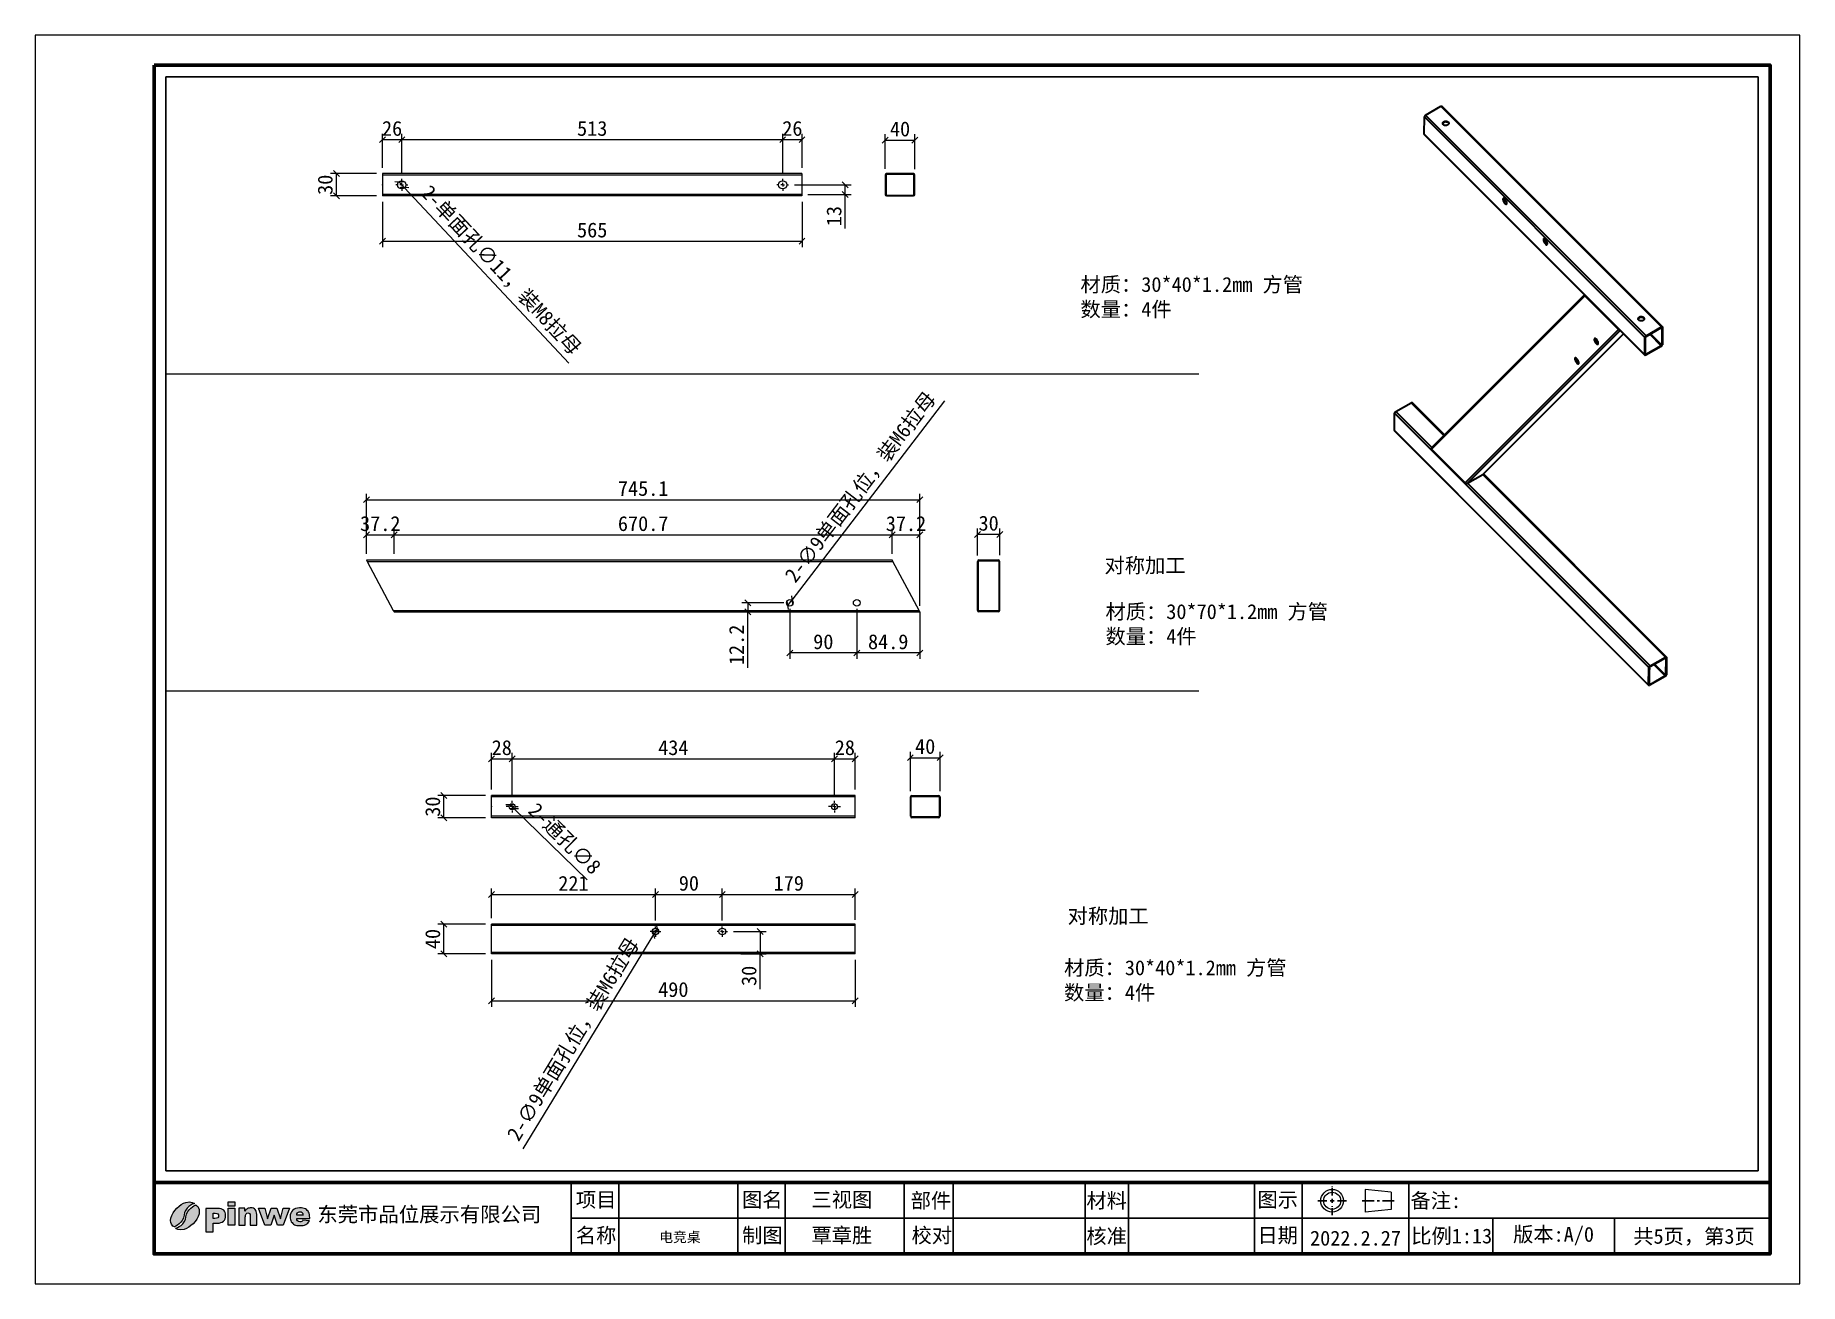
# Model space of a CAD drawing. Header units: inches. Extents: x 21728 to 86065, y -20660 to 1996.
# Drawn here: x 78937 to 81313, y -14953 to -13273 of the extents above; entities that cross this region are included whole.
import ezdxf

# ---------------------------------------------------------------- set-up
doc = ezdxf.new("R2010")
doc.units = ezdxf.units.IN
doc.header["$MEASUREMENT"] = 0
doc.linetypes.add('CENTER2', pattern=[28.575, 19.05, -3.175, 3.175, -3.175])
doc.layers.add('_U+56FE_U+5C42 1', color=7, linetype='Continuous')
doc.layers.add('图框', color=5, linetype='Continuous', lineweight=60)
doc.layers.add('轮廓线', color=7, linetype='Continuous', lineweight=30)
doc.styles.add('ee', font='simfang.ttf')
doc.styles.get("Standard").update_dxf_attribs({"font": 'arial.ttf'})
doc.styles.add('宋体', font='')
doc.styles.add('样式 1', font='')
doc.styles.get('宋体').set_extended_font_data('SimSun')
doc.styles.get('样式 1').set_extended_font_data('SimSun')
doc.dimstyles.new('1-8', dxfattribs={"dimscale": 8, "dimtxt": 2.5, "dimasz": 1, "dimexe": 1, "dimexo": 1, "dimtad": 1, "dimdec": 1, "dimdsep": 46, "dimtxsty": '宋体', "dimblk": 'OBLIQUE', "dimcen": 2.5, "dimclrd": 3, "dimclre": 3, "dimclrt": 256, "dimadec": 0, "dimazin": 0, "dimtfac": 1, "dimtdec": 1, "dimtmove": 1, "dimatfit": 3, "dimfxl": 0, "dimlwd": 9, "dimlwe": 9, "dimarcsym": 0})

msp = doc.modelspace()

# ---------------------------------------------------------------- texts
at = {"color": 7, "lineweight": 15, "char_height": 20, "width": 418.1733, "attachment_point": 4, "style": 'ee'}
for s, insert in [('\\P材质：30*40*1.2mm 方管\\P数量：4件', (80344.71, -13609.58)), ('\\P对称加工', (80377.05, -13970.97)), ('\\P材质：30*70*1.2mm 方管\\P数量：4件', (80378.38, -14049.86)), ('\\P对称加工', (80327.39, -14442.75)), ('\\P材质：30*40*1.2mm 方管\\P数量：4件', (80322.61, -14529.12))]:
    msp.add_mtext(s, dxfattribs=dict(at, insert=insert))
at = {"insert": (79317.13, -14849.84, 2.58), "char_height": 20.0908, "width": 1329.106, "attachment_point": 1}
msp.add_mtext('{\\fSimSun|b0|i0|c134|p2;东莞市品位展示有限公司}', dxfattribs=at)
at = {"layer": '轮廓线', "attachment_point": 5, "style": '样式 1'}
for s, insert, char_height, width in [('{\\fSimSun|b1|i0|c134|p2;项目}', (79692.47, -14841.17), 20, 149.7729), ('{\\fSimSun|b1|i0|c134|p2;图名}', (79916.22, -14841.17), 20, 149.7729), ('{\\fSimSun|b1|i0|c134|p2;三视图}', (80023.41, -14841.17), 20, 149.7729), ('{\\fSimSun|b1|i0|c134|p2;部件}', (80143.37, -14842.37), 20, 149.7729), ('{\\fSimSun|b1|i0|c134|p2;材料}', (80379.96, -14842.3), 20, 149.7729), ('{\\fSimSun|b1|i0|c134|p2;图示}', (80610.29, -14841.17), 20, 149.7729), ('{\\fSimSun|b1|i0|c134|p2;备注:}', (80823.12, -14842.43), 20, 149.7729), ('{\\fSimSun|b1|i0|c134|p2;名称}', (79692.42, -14889.17), 20, 149.7729), ('{\\fSimSun|b1|i0|c134|p2;电竞桌}', (79805.32, -14891.13), 13.6, 176.9097), ('{\\fSimSun|b1|i0|c134|p2;制图}', (79916.42, -14889.17), 20, 149.7729), ('{\\fSimSun|b1|i0|c134|p2;覃章胜}', (80023.41, -14889.17), 20, 149.7729), ('{\\fSimSun|b1|i0|c134|p2;校对}', (80144.52, -14889.17), 20, 149.7729), ('{\\fSimSun|b1|i0|c134|p2;核准}', (80379.96, -14890.3), 20, 149.7729), ('{\\fSimSun|b1|i0|c134|p2;日期}', (80610.29, -14889.17), 20, 149.7729), ('{\\fSimSun|b1|i0|c134|p2;2022.2.27}', (80715.07, -14892.07), 20, 144), ('{\\fSimSun|b1|i0|c134|p2;比例1:13}', (80844.57, -14890.06), 20, 135.4819), ('{\\fSimSun|b1|i0|c134|p2;版本:A/0}', (80981.74, -14889.17), 20, 163.7382), ('{\\fSimSun|b1|i0|c134|p2;共5页，第3页}', (81170.89, -14890.83), 20, 230.0387)]:
    msp.add_mtext(s, dxfattribs=dict(at, insert=insert, char_height=char_height, width=width))

# ---------------------------------------------------------------- blocks, each defined once
blk = doc.blocks.new('SW_CENTERMARKSYMBOL_0')
at = {"color": 0, "linetype": 'Continuous', "lineweight": 18}
for p, q in [((-5, 0), (-8, 0)), ((0, 0), (-2.5, 0)), ((0, 5), (0, 8)), ((0, 0), (0, 2.5)), ((0, 0), (0, -2.5)), ((0, 0), (2.5, 0)), ((5, 0), (8, 0)), ((0, -5), (0, -8))]:
    blk.add_line(p, q, dxfattribs=at)
blk = doc.blocks.new('SW_CENTERMARKSYMBOL_1')
at = {"color": 0, "linetype": 'Continuous', "lineweight": 18}
for p, q in [((-5, 0), (-8, 0)), ((0, 0), (-2.5, 0)), ((0, 5), (0, 8)), ((0, 0), (0, 2.5)), ((0, 0), (0, -2.5)), ((0, 0), (2.5, 0)), ((5, 0), (8, 0)), ((0, -5), (0, -8))]:
    blk.add_line(p, q, dxfattribs=at)
blk = doc.blocks.new('SW_CENTERMARKSYMBOL_2')
at = {"color": 0, "linetype": 'Continuous', "lineweight": 18}
for p, q in [((-5, 0), (-7, 0)), ((0, 0), (-2.5, 0)), ((0, 5), (0, 7)), ((0, 0), (0, 2.5)), ((0, 0), (0, -2.5)), ((0, 0), (2.5, 0)), ((5, 0), (7, 0)), ((0, -5), (0, -7))]:
    blk.add_line(p, q, dxfattribs=at)
blk = doc.blocks.new('SW_CENTERMARKSYMBOL_3')
at = {"color": 0, "linetype": 'Continuous', "lineweight": 18}
for p, q in [((-5, 0), (-7, 0)), ((0, 0), (-2.5, 0)), ((0, 5), (0, 7)), ((0, 0), (0, 2.5)), ((0, 0), (0, -2.5)), ((0, 0), (2.5, 0)), ((5, 0), (7, 0)), ((0, -5), (0, -7))]:
    blk.add_line(p, q, dxfattribs=at)
blk = doc.blocks.new('_Oblique')
at = {"color": 0, "linetype": 'ByBlock', "lineweight": -2}
blk.add_line((-0.5, -0.5), (0.5, 0.5), dxfattribs=at)
blk = doc.blocks.new('*D127')
at = {"color": 3, "lineweight": 9, "transparency": 16777216}
for p, q in [((79404.7, -13497.3), (79404.7, -13558.3)), ((79969.7, -13497.3), (79969.7, -13558.3)), ((79404.7, -13550.3), (79969.7, -13550.3))]:
    blk.add_line(p, q, dxfattribs=at)
at = {"layer": 'Defpoints', "color": 0, "transparency": 16777216}
for p in [(79404.7, -13489.3), (79969.7, -13489.3), (79969.7, -13550.3)]:
    blk.add_point(p, dxfattribs=at)
at = {"color": 3, "lineweight": 9, "transparency": 16777216, "xscale": 8, "yscale": 8, "zscale": 8, "rotation": 180}
blk.add_blockref('_Oblique', (79404.7, -13550.3), dxfattribs=at)
at = {"color": 3, "lineweight": 9, "transparency": 16777216, "xscale": 8, "yscale": 8, "zscale": 8}
blk.add_blockref('_Oblique', (79969.7, -13550.3), dxfattribs=at)
at = {"transparency": 16777216, "insert": (79687.2, -13535.3), "char_height": 20, "attachment_point": 5, "style": '宋体'}
blk.add_mtext('565', dxfattribs=at)
blk = doc.blocks.new('*D128')
at = {"color": 3, "lineweight": 9, "transparency": 16777216}
for p, q in [((79396.7, -13459.3), (79334.7, -13459.3)), ((79342.7, -13489.3), (79342.7, -13459.3)), ((79396.7, -13489.3), (79334.7, -13489.3))]:
    blk.add_line(p, q, dxfattribs=at)
at = {"layer": 'Defpoints', "color": 0, "transparency": 16777216}
for p in [(79342.7, -13459.3), (79404.7, -13459.3), (79404.7, -13489.3)]:
    blk.add_point(p, dxfattribs=at)
at = {"color": 3, "lineweight": 9, "transparency": 16777216, "xscale": 8, "yscale": 8, "zscale": 8}
for p, rotation in [((79342.7, -13459.3), 90), ((79342.7, -13489.3), 270)]:
    blk.add_blockref('_Oblique', p, dxfattribs=dict(at, rotation=rotation))
at = {"transparency": 16777216, "insert": (79327.7, -13474.3), "char_height": 20, "attachment_point": 5, "rotation": 90, "style": '宋体'}
blk.add_mtext('30', dxfattribs=at)
blk = doc.blocks.new('*D129')
at = {"color": 3, "lineweight": 9, "transparency": 16777216}
for p, q in [((79404.7, -13451.3), (79404.7, -13405.6)), ((79404.7, -13413.6), (79430.7, -13413.6)), ((79430.7, -13458.3), (79430.7, -13405.6))]:
    blk.add_line(p, q, dxfattribs=at)
at = {"layer": 'Defpoints', "color": 0, "transparency": 16777216}
for p in [(79430.7, -13413.6), (79404.7, -13459.3), (79430.7, -13466.3)]:
    blk.add_point(p, dxfattribs=at)
at = {"color": 3, "lineweight": 9, "transparency": 16777216, "xscale": 8, "yscale": 8, "zscale": 8, "rotation": 180}
blk.add_blockref('_Oblique', (79404.7, -13413.6), dxfattribs=at)
at = {"color": 3, "lineweight": 9, "transparency": 16777216, "xscale": 8, "yscale": 8, "zscale": 8}
blk.add_blockref('_Oblique', (79430.7, -13413.6), dxfattribs=at)
at = {"transparency": 16777216, "insert": (79417.7, -13398.6), "char_height": 20, "attachment_point": 5, "style": '宋体'}
blk.add_mtext('26', dxfattribs=at)
blk = doc.blocks.new('*D130')
at = {"color": 3, "lineweight": 9, "transparency": 16777216}
for p, q in [((79430.7, -13458.3), (79430.7, -13405.6)), ((79430.7, -13413.6), (79943.7, -13413.6)), ((79943.7, -13458.3), (79943.7, -13405.6))]:
    blk.add_line(p, q, dxfattribs=at)
at = {"layer": 'Defpoints', "color": 0, "transparency": 16777216}
for p in [(79943.7, -13413.6), (79430.7, -13466.3), (79943.7, -13466.3)]:
    blk.add_point(p, dxfattribs=at)
at = {"color": 3, "lineweight": 9, "transparency": 16777216, "xscale": 8, "yscale": 8, "zscale": 8, "rotation": 180}
blk.add_blockref('_Oblique', (79430.7, -13413.6), dxfattribs=at)
at = {"color": 3, "lineweight": 9, "transparency": 16777216, "xscale": 8, "yscale": 8, "zscale": 8}
blk.add_blockref('_Oblique', (79943.7, -13413.6), dxfattribs=at)
at = {"transparency": 16777216, "insert": (79687.2, -13398.6), "char_height": 20, "attachment_point": 5, "style": '宋体'}
blk.add_mtext('513', dxfattribs=at)
blk = doc.blocks.new('*D131')
at = {"color": 3, "lineweight": 9, "transparency": 16777216}
for p, q in [((79943.7, -13458.3), (79943.7, -13405.6)), ((79943.7, -13413.6), (79969.7, -13413.6)), ((79969.7, -13451.3), (79969.7, -13405.6))]:
    blk.add_line(p, q, dxfattribs=at)
at = {"layer": 'Defpoints', "color": 0, "transparency": 16777216}
for p in [(79969.7, -13413.6), (79943.7, -13466.3), (79969.7, -13459.3)]:
    blk.add_point(p, dxfattribs=at)
at = {"color": 3, "lineweight": 9, "transparency": 16777216, "xscale": 8, "yscale": 8, "zscale": 8, "rotation": 180}
blk.add_blockref('_Oblique', (79943.7, -13413.6), dxfattribs=at)
at = {"color": 3, "lineweight": 9, "transparency": 16777216, "xscale": 8, "yscale": 8, "zscale": 8}
blk.add_blockref('_Oblique', (79969.7, -13413.6), dxfattribs=at)
at = {"transparency": 16777216, "insert": (79956.7, -13398.6), "char_height": 20, "attachment_point": 5, "style": '宋体'}
blk.add_mtext('26', dxfattribs=at)
blk = doc.blocks.new('*D132')
at = {"color": 3, "lineweight": 9, "transparency": 16777216}
for p, q in [((79959.7, -13474.3), (80035.9, -13474.3)), ((79977.7, -13487.3), (80035.9, -13487.3)), ((80027.9, -13487.3), (80027.9, -13474.3)), ((80027.9, -13533.3), (80027.9, -13487.3))]:
    blk.add_line(p, q, dxfattribs=at)
at = {"layer": 'Defpoints', "color": 0, "transparency": 16777216}
for p in [(79951.7, -13474.3), (79969.7, -13487.3), (80027.9, -13474.3)]:
    blk.add_point(p, dxfattribs=at)
at = {"color": 3, "lineweight": 9, "transparency": 16777216, "xscale": 8, "yscale": 8, "zscale": 8}
for p, rotation in [((80027.9, -13474.3), 90), ((80027.9, -13487.3), 270)]:
    blk.add_blockref('_Oblique', p, dxfattribs=dict(at, rotation=rotation))
at = {"transparency": 16777216, "insert": (80012.9, -13516.5), "char_height": 20, "attachment_point": 5, "rotation": 90, "style": '宋体'}
blk.add_mtext('13', dxfattribs=at)
blk = doc.blocks.new('*D133')
at = {"color": 3, "lineweight": 9, "transparency": 16777216}
for p, q in [((80081.7, -13452.9), (80081.7, -13406.3)), ((80081.7, -13414.3), (80121.6, -13414.3)), ((80121.6, -13453.3), (80121.6, -13406.3))]:
    blk.add_line(p, q, dxfattribs=at)
at = {"layer": 'Defpoints', "color": 0, "transparency": 16777216}
for p in [(80121.6, -13414.3), (80081.7, -13460.9), (80121.6, -13461.3)]:
    blk.add_point(p, dxfattribs=at)
at = {"color": 3, "lineweight": 9, "transparency": 16777216, "xscale": 8, "yscale": 8, "zscale": 8, "rotation": 180}
blk.add_blockref('_Oblique', (80081.7, -13414.3), dxfattribs=at)
at = {"color": 3, "lineweight": 9, "transparency": 16777216, "xscale": 8, "yscale": 8, "zscale": 8}
blk.add_blockref('_Oblique', (80121.6, -13414.3), dxfattribs=at)
at = {"transparency": 16777216, "insert": (80101.7, -13399.3), "char_height": 20, "attachment_point": 5, "style": '宋体'}
blk.add_mtext('40', dxfattribs=at)
blk = doc.blocks.new('*D134')
at = {"color": 3, "lineweight": 9, "transparency": 16777216}
for p in [(79426.9, -13470.3), (79655.5, -13714.6)]:
    blk.add_line(p, (79434.4, -13478.3), dxfattribs=at)
at = {"layer": 'Defpoints', "color": 0, "transparency": 16777216}
for p in [(79426.9, -13470.3), (79434.4, -13478.3)]:
    blk.add_point(p, dxfattribs=at)
at = {"color": 3, "lineweight": 9, "transparency": 16777216, "xscale": 8, "yscale": 8, "zscale": 8}
for p, rotation in [((79426.9, -13470.3), 313.1067144327793), ((79434.4, -13478.3), 133.1067144327793)]:
    blk.add_blockref('_Oblique', p, dxfattribs=dict(at, rotation=rotation))
at = {"transparency": 16777216, "insert": (79563.7, -13589.9), "char_height": 20, "attachment_point": 5, "rotation": 313.1067, "style": '宋体'}
blk.add_mtext('2-单面孔∅11，装M8拉母', dxfattribs=at)
blk = doc.blocks.new('*D152')
at = {"color": 3, "lineweight": 9, "transparency": 16777216}
for p, q in [((79551.4, -14517.3), (79551.4, -14580.4)), ((80041.4, -14517.3), (80041.4, -14580.4)), ((79551.4, -14572.4), (80041.4, -14572.4))]:
    blk.add_line(p, q, dxfattribs=at)
at = {"layer": 'Defpoints', "color": 0, "transparency": 16777216}
for p in [(79551.4, -14509.3), (80041.4, -14509.3), (80041.4, -14572.4)]:
    blk.add_point(p, dxfattribs=at)
at = {"color": 3, "lineweight": 9, "transparency": 16777216, "xscale": 8, "yscale": 8, "zscale": 8, "rotation": 180}
blk.add_blockref('_Oblique', (79551.4, -14572.4), dxfattribs=at)
at = {"color": 3, "lineweight": 9, "transparency": 16777216, "xscale": 8, "yscale": 8, "zscale": 8}
blk.add_blockref('_Oblique', (80041.4, -14572.4), dxfattribs=at)
at = {"transparency": 16777216, "insert": (79796.4, -14557.4), "char_height": 20, "attachment_point": 5, "style": '宋体'}
blk.add_mtext('490', dxfattribs=at)
blk = doc.blocks.new('*D153')
at = {"color": 3, "lineweight": 9, "transparency": 16777216}
for p, q in [((79543.4, -14469.3), (79479.5, -14469.3)), ((79487.5, -14509.3), (79487.5, -14469.3)), ((79543.4, -14509.3), (79479.5, -14509.3))]:
    blk.add_line(p, q, dxfattribs=at)
at = {"layer": 'Defpoints', "color": 0, "transparency": 16777216}
for p in [(79487.5, -14469.3), (79551.4, -14469.3), (79551.4, -14509.3)]:
    blk.add_point(p, dxfattribs=at)
at = {"color": 3, "lineweight": 9, "transparency": 16777216, "xscale": 8, "yscale": 8, "zscale": 8}
for p, rotation in [((79487.5, -14469.3), 90), ((79487.5, -14509.3), 270)]:
    blk.add_blockref('_Oblique', p, dxfattribs=dict(at, rotation=rotation))
at = {"transparency": 16777216, "insert": (79472.5, -14489.3), "char_height": 20, "attachment_point": 5, "rotation": 90, "style": '宋体'}
blk.add_mtext('40', dxfattribs=at)
blk = doc.blocks.new('*D154')
at = {"color": 3, "lineweight": 9, "transparency": 16777216}
for p, q in [((79543.4, -14296.2), (79479.5, -14296.2)), ((79487.5, -14326.2), (79487.5, -14296.2)), ((79543.4, -14326.2), (79479.5, -14326.2))]:
    blk.add_line(p, q, dxfattribs=at)
at = {"layer": 'Defpoints', "color": 0, "transparency": 16777216}
for p in [(79487.5, -14296.2), (79551.4, -14296.2), (79551.4, -14326.2)]:
    blk.add_point(p, dxfattribs=at)
at = {"color": 3, "lineweight": 9, "transparency": 16777216, "xscale": 8, "yscale": 8, "zscale": 8}
for p, rotation in [((79487.5, -14296.2), 90), ((79487.5, -14326.2), 270)]:
    blk.add_blockref('_Oblique', p, dxfattribs=dict(at, rotation=rotation))
at = {"transparency": 16777216, "insert": (79472.5, -14311.2), "char_height": 20, "attachment_point": 5, "rotation": 90, "style": '宋体'}
blk.add_mtext('30', dxfattribs=at)
blk = doc.blocks.new('*D155')
at = {"color": 3, "lineweight": 9, "transparency": 16777216}
for p, q in [((79551.4, -14288.2), (79551.4, -14238.9)), ((79551.4, -14246.9), (79579.4, -14246.9)), ((79579.4, -14295.2), (79579.4, -14238.9))]:
    blk.add_line(p, q, dxfattribs=at)
at = {"layer": 'Defpoints', "color": 0, "transparency": 16777216}
for p in [(79579.4, -14246.9), (79551.4, -14296.2), (79579.4, -14303.2)]:
    blk.add_point(p, dxfattribs=at)
at = {"color": 3, "lineweight": 9, "transparency": 16777216, "xscale": 8, "yscale": 8, "zscale": 8, "rotation": 180}
blk.add_blockref('_Oblique', (79551.4, -14246.9), dxfattribs=at)
at = {"color": 3, "lineweight": 9, "transparency": 16777216, "xscale": 8, "yscale": 8, "zscale": 8}
blk.add_blockref('_Oblique', (79579.4, -14246.9), dxfattribs=at)
at = {"transparency": 16777216, "insert": (79565.4, -14231.9), "char_height": 20, "attachment_point": 5, "style": '宋体'}
blk.add_mtext('28', dxfattribs=at)
blk = doc.blocks.new('*D156')
at = {"color": 3, "lineweight": 9, "transparency": 16777216}
for p, q in [((79579.4, -14295.2), (79579.4, -14238.9)), ((79579.4, -14246.9), (80013.4, -14246.9)), ((80013.4, -14295.2), (80013.4, -14238.9))]:
    blk.add_line(p, q, dxfattribs=at)
at = {"layer": 'Defpoints', "color": 0, "transparency": 16777216}
for p in [(80013.4, -14246.9), (79579.4, -14303.2), (80013.4, -14303.2)]:
    blk.add_point(p, dxfattribs=at)
at = {"color": 3, "lineweight": 9, "transparency": 16777216, "xscale": 8, "yscale": 8, "zscale": 8, "rotation": 180}
blk.add_blockref('_Oblique', (79579.4, -14246.9), dxfattribs=at)
at = {"color": 3, "lineweight": 9, "transparency": 16777216, "xscale": 8, "yscale": 8, "zscale": 8}
blk.add_blockref('_Oblique', (80013.4, -14246.9), dxfattribs=at)
at = {"transparency": 16777216, "insert": (79796.4, -14231.9), "char_height": 20, "attachment_point": 5, "style": '宋体'}
blk.add_mtext('434', dxfattribs=at)
blk = doc.blocks.new('*D157')
at = {"color": 3, "lineweight": 9, "transparency": 16777216}
for p, q in [((80013.4, -14295.2), (80013.4, -14238.9)), ((80013.4, -14246.9), (80041.4, -14246.9)), ((80041.4, -14288.2), (80041.4, -14238.9))]:
    blk.add_line(p, q, dxfattribs=at)
at = {"layer": 'Defpoints', "color": 0, "transparency": 16777216}
for p in [(80041.4, -14246.9), (80013.4, -14303.2), (80041.4, -14296.2)]:
    blk.add_point(p, dxfattribs=at)
at = {"color": 3, "lineweight": 9, "transparency": 16777216, "xscale": 8, "yscale": 8, "zscale": 8, "rotation": 180}
blk.add_blockref('_Oblique', (80013.4, -14246.9), dxfattribs=at)
at = {"color": 3, "lineweight": 9, "transparency": 16777216, "xscale": 8, "yscale": 8, "zscale": 8}
blk.add_blockref('_Oblique', (80041.4, -14246.9), dxfattribs=at)
at = {"transparency": 16777216, "insert": (80027.4, -14231.9), "char_height": 20, "attachment_point": 5, "style": '宋体'}
blk.add_mtext('28', dxfattribs=at)
blk = doc.blocks.new('*D158')
at = {"color": 3, "lineweight": 9, "transparency": 16777216}
for p in [(79576.5, -14308.4), (79680.5, -14409.9)]:
    blk.add_line(p, (79582.2, -14314), dxfattribs=at)
at = {"layer": 'Defpoints', "color": 0, "transparency": 16777216}
for p in [(79576.5, -14308.4), (79582.2, -14314)]:
    blk.add_point(p, dxfattribs=at)
at = {"color": 3, "lineweight": 9, "transparency": 16777216, "xscale": 8, "yscale": 8, "zscale": 8}
for p, rotation in [((79576.5, -14308.4), 315.6788580410803), ((79582.2, -14314), 135.6788580410803)]:
    blk.add_blockref('_Oblique', p, dxfattribs=dict(at, rotation=rotation))
at = {"transparency": 16777216, "insert": (79649.5, -14354.8), "char_height": 20, "attachment_point": 5, "rotation": 315.6789, "style": '宋体'}
blk.add_mtext('2-通孔∅8', dxfattribs=at)
blk = doc.blocks.new('*D159')
at = {"color": 3, "lineweight": 9, "transparency": 16777216}
for p, q in [((79551.4, -14461.3), (79551.4, -14421.4)), ((79772.4, -14464.3), (79772.4, -14421.4)), ((79551.4, -14429.4), (79772.4, -14429.4))]:
    blk.add_line(p, q, dxfattribs=at)
at = {"layer": 'Defpoints', "color": 0, "transparency": 16777216}
for p in [(79772.4, -14429.4), (79551.4, -14469.3), (79772.4, -14472.3)]:
    blk.add_point(p, dxfattribs=at)
at = {"color": 3, "lineweight": 9, "transparency": 16777216, "xscale": 8, "yscale": 8, "zscale": 8, "rotation": 180}
blk.add_blockref('_Oblique', (79551.4, -14429.4), dxfattribs=at)
at = {"color": 3, "lineweight": 9, "transparency": 16777216, "xscale": 8, "yscale": 8, "zscale": 8}
blk.add_blockref('_Oblique', (79772.4, -14429.4), dxfattribs=at)
at = {"transparency": 16777216, "insert": (79661.9, -14414.4), "char_height": 20, "attachment_point": 5, "style": '宋体'}
blk.add_mtext('221', dxfattribs=at)
blk = doc.blocks.new('*D160')
at = {"color": 3, "lineweight": 9, "transparency": 16777216}
for p, q in [((79772.4, -14464.3), (79772.4, -14421.4)), ((79862.4, -14464.3), (79862.4, -14421.4)), ((79772.4, -14429.4), (79862.4, -14429.4))]:
    blk.add_line(p, q, dxfattribs=at)
at = {"layer": 'Defpoints', "color": 0, "transparency": 16777216}
for p in [(79862.4, -14429.4), (79772.4, -14472.3), (79862.4, -14472.3)]:
    blk.add_point(p, dxfattribs=at)
at = {"color": 3, "lineweight": 9, "transparency": 16777216, "xscale": 8, "yscale": 8, "zscale": 8, "rotation": 180}
blk.add_blockref('_Oblique', (79772.4, -14429.4), dxfattribs=at)
at = {"color": 3, "lineweight": 9, "transparency": 16777216, "xscale": 8, "yscale": 8, "zscale": 8}
blk.add_blockref('_Oblique', (79862.4, -14429.4), dxfattribs=at)
at = {"transparency": 16777216, "insert": (79817.4, -14414.4), "char_height": 20, "attachment_point": 5, "style": '宋体'}
blk.add_mtext('90', dxfattribs=at)
blk = doc.blocks.new('*D161')
at = {"color": 3, "lineweight": 9, "transparency": 16777216}
for p, q in [((79862.4, -14464.3), (79862.4, -14421.4)), ((80041.4, -14463.3), (80041.4, -14421.4)), ((79862.4, -14429.4), (80041.4, -14429.4))]:
    blk.add_line(p, q, dxfattribs=at)
at = {"layer": 'Defpoints', "color": 0, "transparency": 16777216}
for p in [(80041.4, -14429.4), (79862.4, -14472.3), (80041.4, -14471.3)]:
    blk.add_point(p, dxfattribs=at)
at = {"color": 3, "lineweight": 9, "transparency": 16777216, "xscale": 8, "yscale": 8, "zscale": 8, "rotation": 180}
blk.add_blockref('_Oblique', (79862.4, -14429.4), dxfattribs=at)
at = {"color": 3, "lineweight": 9, "transparency": 16777216, "xscale": 8, "yscale": 8, "zscale": 8}
blk.add_blockref('_Oblique', (80041.4, -14429.4), dxfattribs=at)
at = {"transparency": 16777216, "insert": (79951.9, -14414.4), "char_height": 20, "attachment_point": 5, "style": '宋体'}
blk.add_mtext('179', dxfattribs=at)
blk = doc.blocks.new('*D162')
at = {"color": 3, "lineweight": 9, "transparency": 16777216}
for p, q in [((79877.4, -14479.3), (79921.4, -14479.3)), ((79913.4, -14479.3), (79913.4, -14509.3)), ((79887.4, -14509.3), (79921.4, -14509.3)), ((79913.4, -14556.6), (79913.4, -14509.3))]:
    blk.add_line(p, q, dxfattribs=at)
at = {"layer": 'Defpoints', "color": 0, "transparency": 16777216}
for p in [(79869.4, -14479.3), (79879.4, -14509.3), (79913.4, -14509.3)]:
    blk.add_point(p, dxfattribs=at)
at = {"color": 3, "lineweight": 9, "transparency": 16777216, "xscale": 8, "yscale": 8, "zscale": 8}
for p, rotation in [((79913.4, -14479.3), 90), ((79913.4, -14509.3), 270)]:
    blk.add_blockref('_Oblique', p, dxfattribs=dict(at, rotation=rotation))
at = {"transparency": 16777216, "insert": (79898.4, -14538.9), "char_height": 20, "attachment_point": 5, "rotation": 90, "style": '宋体'}
blk.add_mtext('30', dxfattribs=at)
blk = doc.blocks.new('*D163')
at = {"color": 3, "lineweight": 9, "transparency": 16777216}
for p in [(79594.2, -14771.6), (79774.7, -14475.4)]:
    blk.add_line(p, (79770, -14483.1), dxfattribs=at)
at = {"layer": 'Defpoints', "color": 0, "transparency": 16777216}
for p in [(79770, -14483.1), (79774.7, -14475.4)]:
    blk.add_point(p, dxfattribs=at)
at = {"color": 3, "lineweight": 9, "transparency": 16777216, "xscale": 8, "yscale": 8, "zscale": 8}
for p, rotation in [((79770, -14483.1), 58.6290018372175), ((79774.7, -14475.4), 238.6290018372175)]:
    blk.add_blockref('_Oblique', p, dxfattribs=dict(at, rotation=rotation))
at = {"transparency": 16777216, "insert": (79662.4, -14624.7), "char_height": 20, "attachment_point": 5, "rotation": 58.629, "style": '宋体'}
blk.add_mtext('2-∅9单面孔位，装M6拉母', dxfattribs=at)
blk = doc.blocks.new('*D166')
at = {"color": 3, "lineweight": 9, "transparency": 16777216}
for p, q in [((80115.6, -14290.2), (80115.6, -14237.3)), ((80115.6, -14245.3), (80155.6, -14245.3)), ((80155.6, -14290.2), (80155.6, -14237.3))]:
    blk.add_line(p, q, dxfattribs=at)
at = {"layer": 'Defpoints', "color": 0, "transparency": 16777216}
for p in [(80155.6, -14245.3), (80115.6, -14298.2), (80155.6, -14298.2)]:
    blk.add_point(p, dxfattribs=at)
at = {"color": 3, "lineweight": 9, "transparency": 16777216, "xscale": 8, "yscale": 8, "zscale": 8, "rotation": 180}
blk.add_blockref('_Oblique', (80115.6, -14245.3), dxfattribs=at)
at = {"color": 3, "lineweight": 9, "transparency": 16777216, "xscale": 8, "yscale": 8, "zscale": 8}
blk.add_blockref('_Oblique', (80155.6, -14245.3), dxfattribs=at)
at = {"transparency": 16777216, "insert": (80135.6, -14230.3), "char_height": 20, "attachment_point": 5, "style": '宋体'}
blk.add_mtext('40', dxfattribs=at)
blk = doc.blocks.new('*D167')
at = {"color": 3, "lineweight": 9, "transparency": 16777216}
for p, q in [((79383.2, -13971.1), (79383.2, -13890.1)), ((79383.2, -13898.1), (80128.3, -13898.1)), ((80128.3, -14041.1), (80128.3, -13890.1))]:
    blk.add_line(p, q, dxfattribs=at)
at = {"layer": 'Defpoints', "color": 0, "transparency": 16777216}
for p in [(80128.3, -13898.1), (79383.2, -13979.1), (80128.3, -14049.1)]:
    blk.add_point(p, dxfattribs=at)
at = {"color": 3, "lineweight": 9, "transparency": 16777216, "xscale": 8, "yscale": 8, "zscale": 8, "rotation": 180}
blk.add_blockref('_Oblique', (79383.2, -13898.1), dxfattribs=at)
at = {"color": 3, "lineweight": 9, "transparency": 16777216, "xscale": 8, "yscale": 8, "zscale": 8}
blk.add_blockref('_Oblique', (80128.3, -13898.1), dxfattribs=at)
at = {"transparency": 16777216, "insert": (79755.8, -13883.1), "char_height": 20, "attachment_point": 5, "style": '宋体'}
blk.add_mtext('745.1', dxfattribs=at)
blk = doc.blocks.new('*D173')
at = {"color": 3, "lineweight": 9, "transparency": 16777216}
for p, q in [((79383.2, -13971.1), (79383.2, -13937.4)), ((79383.2, -13945.4), (79420.4, -13945.4)), ((79420.4, -13971.1), (79420.4, -13937.4))]:
    blk.add_line(p, q, dxfattribs=at)
at = {"layer": 'Defpoints', "color": 0, "transparency": 16777216}
for p in [(79420.4, -13945.4), (79383.2, -13979.1), (79420.4, -13979.1)]:
    blk.add_point(p, dxfattribs=at)
at = {"color": 3, "lineweight": 9, "transparency": 16777216, "xscale": 8, "yscale": 8, "zscale": 8, "rotation": 180}
blk.add_blockref('_Oblique', (79383.2, -13945.4), dxfattribs=at)
at = {"color": 3, "lineweight": 9, "transparency": 16777216, "xscale": 8, "yscale": 8, "zscale": 8}
blk.add_blockref('_Oblique', (79420.4, -13945.4), dxfattribs=at)
at = {"transparency": 16777216, "insert": (79401.8, -13930.4), "char_height": 20, "attachment_point": 5, "style": '宋体'}
blk.add_mtext('37.2', dxfattribs=at)
blk = doc.blocks.new('*D171')
at = {"color": 3, "lineweight": 9, "transparency": 16777216}
for p, q in [((79420.4, -13971.1), (79420.4, -13937.4)), ((79420.4, -13945.4), (80091.1, -13945.4)), ((80091.1, -13971.1), (80091.1, -13937.4))]:
    blk.add_line(p, q, dxfattribs=at)
at = {"layer": 'Defpoints', "color": 0, "transparency": 16777216}
for p in [(80091.1, -13945.4), (79420.4, -13979.1), (80091.1, -13979.1)]:
    blk.add_point(p, dxfattribs=at)
at = {"color": 3, "lineweight": 9, "transparency": 16777216, "xscale": 8, "yscale": 8, "zscale": 8, "rotation": 180}
blk.add_blockref('_Oblique', (79420.4, -13945.4), dxfattribs=at)
at = {"color": 3, "lineweight": 9, "transparency": 16777216, "xscale": 8, "yscale": 8, "zscale": 8}
blk.add_blockref('_Oblique', (80091.1, -13945.4), dxfattribs=at)
at = {"transparency": 16777216, "insert": (79755.8, -13930.4), "char_height": 20, "attachment_point": 5, "style": '宋体'}
blk.add_mtext('670.7', dxfattribs=at)
blk = doc.blocks.new('*D172')
at = {"color": 3, "lineweight": 9, "transparency": 16777216}
for p, q in [((80091.1, -13971.1), (80091.1, -13937.4)), ((80091.1, -13945.4), (80128.3, -13945.4)), ((80128.3, -13971.1), (80128.3, -13937.4))]:
    blk.add_line(p, q, dxfattribs=at)
at = {"layer": 'Defpoints', "color": 0, "transparency": 16777216}
for p in [(80128.3, -13945.4), (80091.1, -13979.1), (80128.3, -13979.1)]:
    blk.add_point(p, dxfattribs=at)
at = {"color": 3, "lineweight": 9, "transparency": 16777216, "xscale": 8, "yscale": 8, "zscale": 8, "rotation": 180}
blk.add_blockref('_Oblique', (80091.1, -13945.4), dxfattribs=at)
at = {"color": 3, "lineweight": 9, "transparency": 16777216, "xscale": 8, "yscale": 8, "zscale": 8}
blk.add_blockref('_Oblique', (80128.3, -13945.4), dxfattribs=at)
at = {"transparency": 16777216, "insert": (80109.7, -13930.4), "char_height": 20, "attachment_point": 5, "style": '宋体'}
blk.add_mtext('37.2', dxfattribs=at)
blk = doc.blocks.new('*D174')
at = {"color": 3, "lineweight": 9, "transparency": 16777216}
for p, q in [((80043.4, -14044.9), (80043.4, -14112.4)), ((80128.3, -14049.1), (80128.3, -14112.4)), ((80128.3, -14104.4), (80043.4, -14104.4))]:
    blk.add_line(p, q, dxfattribs=at)
at = {"layer": 'Defpoints', "color": 0, "transparency": 16777216}
for p in [(80043.4, -14036.9), (80128.3, -14041.1), (80043.4, -14104.4)]:
    blk.add_point(p, dxfattribs=at)
at = {"color": 3, "lineweight": 9, "transparency": 16777216, "xscale": 8, "yscale": 8, "zscale": 8, "rotation": 180}
blk.add_blockref('_Oblique', (80043.4, -14104.4), dxfattribs=at)
at = {"color": 3, "lineweight": 9, "transparency": 16777216, "xscale": 8, "yscale": 8, "zscale": 8}
blk.add_blockref('_Oblique', (80128.3, -14104.4), dxfattribs=at)
at = {"transparency": 16777216, "insert": (80085.8, -14089.4), "char_height": 20, "attachment_point": 5, "style": '宋体'}
blk.add_mtext('84.9', dxfattribs=at)
blk = doc.blocks.new('*D175')
at = {"color": 3, "lineweight": 9, "transparency": 16777216}
for p, q in [((79953.4, -14044.9), (79953.4, -14112.4)), ((80043.4, -14044.9), (80043.4, -14112.4)), ((80043.4, -14104.4), (79953.4, -14104.4))]:
    blk.add_line(p, q, dxfattribs=at)
at = {"layer": 'Defpoints', "color": 0, "transparency": 16777216}
for p in [(79953.4, -14036.9), (80043.4, -14036.9), (79953.4, -14104.4)]:
    blk.add_point(p, dxfattribs=at)
at = {"color": 3, "lineweight": 9, "transparency": 16777216, "xscale": 8, "yscale": 8, "zscale": 8, "rotation": 180}
blk.add_blockref('_Oblique', (79953.4, -14104.4), dxfattribs=at)
at = {"color": 3, "lineweight": 9, "transparency": 16777216, "xscale": 8, "yscale": 8, "zscale": 8}
blk.add_blockref('_Oblique', (80043.4, -14104.4), dxfattribs=at)
at = {"transparency": 16777216, "insert": (79998.4, -14089.4), "char_height": 20, "attachment_point": 5, "style": '宋体'}
blk.add_mtext('90', dxfattribs=at)
blk = doc.blocks.new('*D176')
at = {"color": 3, "lineweight": 9, "transparency": 16777216}
for p, q in [((79945.4, -14036.9), (79888.7, -14036.9)), ((79896.7, -14036.9), (79896.7, -14049.1)), ((79915.4, -14049.1), (79888.7, -14049.1)), ((79896.7, -14124.6), (79896.7, -14049.1))]:
    blk.add_line(p, q, dxfattribs=at)
at = {"layer": 'Defpoints', "color": 0, "transparency": 16777216}
for p in [(79953.4, -14036.9), (79896.7, -14049.1), (79923.4, -14049.1)]:
    blk.add_point(p, dxfattribs=at)
at = {"color": 3, "lineweight": 9, "transparency": 16777216, "xscale": 8, "yscale": 8, "zscale": 8}
for p, rotation in [((79896.7, -14036.9), 90), ((79896.7, -14049.1), 270)]:
    blk.add_blockref('_Oblique', p, dxfattribs=dict(at, rotation=rotation))
at = {"transparency": 16777216, "insert": (79881.7, -14093.5), "char_height": 20, "attachment_point": 5, "rotation": 90, "style": '宋体'}
blk.add_mtext('12.2', dxfattribs=at)
blk = doc.blocks.new('*D177')
at = {"color": 3, "lineweight": 9, "transparency": 16777216}
for p, q in [((80206, -13973.1), (80206, -13936.9)), ((80236, -13944.9), (80206, -13944.9)), ((80236, -13972.8), (80236, -13936.9))]:
    blk.add_line(p, q, dxfattribs=at)
at = {"layer": 'Defpoints', "color": 0, "transparency": 16777216}
for p in [(80206, -13944.9), (80206, -13981.1), (80236, -13980.8)]:
    blk.add_point(p, dxfattribs=at)
at = {"color": 3, "lineweight": 9, "transparency": 16777216, "xscale": 8, "yscale": 8, "zscale": 8, "rotation": 180}
blk.add_blockref('_Oblique', (80206, -13944.9), dxfattribs=at)
at = {"color": 3, "lineweight": 9, "transparency": 16777216, "xscale": 8, "yscale": 8, "zscale": 8}
blk.add_blockref('_Oblique', (80236, -13944.9), dxfattribs=at)
at = {"transparency": 16777216, "insert": (80221, -13929.9), "char_height": 20, "attachment_point": 5, "style": '宋体'}
blk.add_mtext('30', dxfattribs=at)
blk = doc.blocks.new('*D178')
at = {"color": 3, "lineweight": 9, "transparency": 16777216}
for p in [(80161.4, -13765), (79950.6, -14040.4)]:
    blk.add_line(p, (79956.1, -14033.3), dxfattribs=at)
at = {"layer": 'Defpoints', "color": 0, "transparency": 16777216}
for p in [(79950.6, -14040.4), (79956.1, -14033.3)]:
    blk.add_point(p, dxfattribs=at)
at = {"color": 3, "lineweight": 9, "transparency": 16777216, "xscale": 8, "yscale": 8, "zscale": 8}
for p, rotation in [((79950.6, -14040.4), 52.58422448196043), ((79956.1, -14033.3), 232.5842244819604)]:
    blk.add_blockref('_Oblique', p, dxfattribs=dict(at, rotation=rotation))
at = {"transparency": 16777216, "insert": (80049.2, -13881.7), "char_height": 20, "attachment_point": 5, "rotation": 52.5842, "style": '宋体'}
blk.add_mtext('2-∅9单面孔位，装M6拉母', dxfattribs=at)

# ---------------------------------------------------------------- dimensions: what is measured, and where the dimension line sits
at = {"color": 1}
for base, p1, p2, picture, middle in [((79430.68, -13413.61), (79404.68, -13459.33), (79430.68, -13466.33), '*D129', (79417.68, -13413.61)), ((79969.68, -13413.61), (79943.68, -13466.33), (79969.68, -13459.33), '*D131', (79956.68, -13413.61)), ((79420.41, -13945.45), (79383.21, -13979.07), (79420.41, -13979.07), '*D173', (79401.81, -13945.45)), ((80128.31, -13945.45), (80091.11, -13979.07), (80128.31, -13979.07), '*D172', (80109.71, -13945.45)), ((80205.99, -13944.87), (80235.97, -13980.78), (80205.99, -13981.07), '*D177', (80220.98, -13944.87)), ((79579.38, -14246.94), (79551.38, -14296.2), (79579.38, -14303.2), '*D155', (79565.38, -14246.94)), ((80041.38, -14246.94), (80013.38, -14303.2), (80041.38, -14296.2), '*D157', (80027.38, -14246.94))]:
    dim = msp.add_linear_dim(base=base, p1=p1, p2=p2, dimstyle='1-8', dxfattribs=at)
    dim.commit()
    dim.dimension.update_dxf_attribs({"geometry": picture, "text_midpoint": middle, "dimtype": 160})
for base, p1, p2, picture, middle in [((79943.68, -13413.61), (79430.68, -13466.33), (79943.68, -13466.33), '*D130', (79687.18, -13398.61)), ((80121.6313, -13414.3115), (80081.676, -13460.905), (80121.6313, -13461.3254), '*D133', (80101.6537, -13399.3115)), ((79969.68, -13550.32), (79404.68, -13489.33), (79969.68, -13489.33), '*D127', (79687.18, -13535.32)), ((80128.31, -13898.14), (79383.21, -13979.07), (80128.31, -14049.07), '*D167', (79755.76, -13883.14)), ((80091.11, -13945.45), (79420.41, -13979.07), (80091.11, -13979.07), '*D171', (79755.76, -13930.45)), ((79953.37, -14104.38), (80043.37, -14036.87), (79953.37, -14036.87), '*D175', (79998.37, -14089.38)), ((80043.37, -14104.38), (80128.31, -14041.07), (80043.37, -14036.87), '*D174', (80085.84, -14089.38)), ((80013.38, -14246.94), (79579.38, -14303.2), (80013.38, -14303.2), '*D156', (79796.38, -14231.94)), ((80155.65, -14245.29), (80115.65, -14298.2), (80155.65, -14298.2), '*D166', (80135.65, -14230.29)), ((79772.38, -14429.45), (79551.38, -14469.27), (79772.38, -14472.27), '*D159', (79661.88, -14414.45)), ((79862.38, -14429.45), (79772.38, -14472.27), (79862.38, -14472.27), '*D160', (79817.38, -14414.45)), ((80041.38, -14429.45), (79862.38, -14472.27), (80041.38, -14471.27), '*D161', (79951.88, -14414.45)), ((80041.38, -14572.4), (79551.38, -14509.27), (80041.38, -14509.27), '*D152', (79796.38, -14557.4))]:
    dim = msp.add_linear_dim(base=base, p1=p1, p2=p2, dimstyle='1-8', dxfattribs=at)
    dim.commit()
    dim.dimension.update_dxf_attribs({"geometry": picture, "text_midpoint": middle})
for base, p1, p2, picture, middle in [((79342.7, -13459.33), (79404.68, -13489.33), (79404.68, -13459.33), '*D128', (79342.7, -13474.33)), ((80027.86, -13474.33), (79969.68, -13487.33), (79951.68, -13474.33), '*D132', (80027.86, -13516.48)), ((79896.67, -14049.07), (79953.37, -14036.87), (79923.37, -14049.07), '*D176', (79897.58, -14093.5)), ((79487.52, -14296.2), (79551.38, -14326.2), (79551.38, -14296.2), '*D154', (79487.52, -14311.2)), ((79913.39, -14509.27), (79869.38, -14479.27), (79879.43, -14509.27), '*D162', (79913.39, -14538.85))]:
    dim = msp.add_linear_dim(base=base, p1=p1, p2=p2, angle=90, dimstyle='1-8', dxfattribs=at)
    dim.commit()
    dim.dimension.update_dxf_attribs({"geometry": picture, "text_midpoint": middle, "dimtype": 160})
for p1, p2, text, picture, middle in [((79426.92, -13470.31), (79434.44, -13478.34), '2-单面孔<>，装M8拉母', '*D134', (79563.73, -13589.86)), ((79950.63, -14040.44), (79956.1, -14033.3), '2-<>单面孔位，装M6拉母', '*D178', (80049.16, -13881.73)), ((79576.51, -14308.41), (79582.24, -14313.99), '2-通孔<>', '*D158', (79649.54, -14354.77)), ((79774.72, -14475.43), (79770.03, -14483.11), '2-<>单面孔位，装M6拉母', '*D163', (79662.41, -14624.7))]:
    dim = msp.add_diameter_dim_2p(p1=p1, p2=p2, text=text, dimstyle='1-8', dxfattribs=at)
    dim.commit()
    dim.dimension.update_dxf_attribs({"geometry": picture, "text_midpoint": middle})
dim = msp.add_linear_dim(base=(79487.52, -14469.27), p1=(79551.38, -14509.27), p2=(79551.38, -14469.27), angle=90, dimstyle='1-8', dxfattribs=at)
dim.commit()
dim.dimension.update_dxf_attribs({"geometry": '*D153', "text_midpoint": (79472.52, -14489.27)})

# ---------------------------------------------------------------- hatches: boundary and pattern name
h = msp.add_hatch(color=256)
h.dxf.hatch_style = 1
edge = h.paths.add_edge_path()
edge.add_spline(control_points=[(79306.78, -14865.29), (79306.78, -14865.29), (79289.21, -14865.29), (79289.21, -14865.29), (79289.37, -14866.7), (79289.74, -14867.75), (79290.35, -14868.44), (79291.2, -14869.43), (79292.3, -14869.92), (79293.67, -14869.92), (79294.54, -14869.92), (79295.36, -14869.7), (79296.13, -14869.28), (79296.6, -14869.01), (79297.12, -14868.53), (79297.66, -14867.85), (79297.66, -14867.85), (79306.29, -14868.64), (79306.29, -14868.64), (79304.97, -14870.93), (79303.38, -14872.58), (79301.52, -14873.57), (79299.65, -14874.57), (79296.97, -14875.07), (79293.49, -14875.07), (79290.45, -14875.07), (79288.08, -14874.64), (79286.34, -14873.79), (79284.6, -14872.93), (79283.17, -14871.58), (79282.02, -14869.72), (79280.88, -14867.86), (79280.31, -14865.67), (79280.31, -14863.16), (79280.31, -14859.58), (79281.46, -14856.68), (79283.75, -14854.47), (79286.03, -14852.27), (79289.19, -14851.16), (79293.22, -14851.16), (79296.49, -14851.16), (79299.07, -14851.66), (79300.96, -14852.65), (79302.86, -14853.64), (79304.3, -14855.07), (79305.3, -14856.96), (79306.29, -14858.83), (79306.78, -14861.29), (79306.78, -14864.3), (79306.78, -14864.3), (79306.78, -14865.29), (79306.78, -14865.29)], knot_values=[0, 0, 0, 0, 1, 1, 1, 2, 2, 2, 3, 3, 3, 4, 4, 4, 5, 5, 5, 6, 6, 6, 7, 7, 7, 8, 8, 8, 9, 9, 9, 10, 10, 10, 11, 11, 11, 12, 12, 12, 13, 13, 13, 14, 14, 14, 15, 15, 15, 16, 16, 16, 17, 17, 17, 17], degree=3, periodic=0)
edge = h.paths.add_edge_path(flags=16)
edge.add_spline(control_points=[(79297.88, -14861.11), (79297.71, -14859.41), (79297.25, -14858.19), (79296.51, -14857.45), (79295.77, -14856.72), (79294.8, -14856.35), (79293.59, -14856.35), (79292.19, -14856.35), (79291.08, -14856.91), (79290.24, -14858.02), (79289.71, -14858.71), (79289.38, -14859.74), (79289.23, -14861.11), (79289.23, -14861.11), (79297.88, -14861.11), (79297.88, -14861.11)], knot_values=[0, 0, 0, 0, 1, 1, 1, 2, 2, 2, 3, 3, 3, 4, 4, 4, 5, 5, 5, 5], degree=3, periodic=0)
h.paths.add_polyline_path([(79237.93, -14851.69), (79246.4, -14851.69), (79250.07, -14866.03), (79254.74, -14851.69), (79262.58, -14851.69), (79267.41, -14866.06), (79271.1, -14851.69), (79279.51, -14851.69), (79271.1, -14874.54), (79263.32, -14874.54), (79258.7, -14860.79), (79254.23, -14874.54), (79246.41, -14874.54)])
edge = h.paths.add_edge_path()
edge.add_spline(control_points=[(79211.27, -14851.69), (79211.27, -14851.69), (79219.43, -14851.69), (79219.43, -14851.69), (79219.43, -14851.69), (79219.43, -14855.41), (79219.43, -14855.41), (79220.65, -14853.88), (79221.87, -14852.79), (79223.12, -14852.14), (79224.37, -14851.49), (79225.88, -14851.16), (79227.67, -14851.16), (79230.09, -14851.16), (79231.98, -14851.88), (79233.35, -14853.32), (79234.72, -14854.76), (79235.4, -14856.99), (79235.4, -14860.01), (79235.4, -14860.01), (79235.4, -14874.54), (79235.4, -14874.54), (79235.4, -14874.54), (79226.59, -14874.54), (79226.59, -14874.54), (79226.59, -14874.54), (79226.59, -14861.97), (79226.59, -14861.97), (79226.59, -14860.53), (79226.33, -14859.52), (79225.8, -14858.92), (79225.27, -14858.33), (79224.53, -14858.03), (79223.58, -14858.03), (79222.53, -14858.03), (79221.67, -14858.43), (79221.01, -14859.23), (79220.36, -14860.04), (79220.03, -14861.48), (79220.03, -14863.56), (79220.03, -14863.56), (79220.03, -14874.54), (79220.03, -14874.54), (79220.03, -14874.54), (79211.27, -14874.54), (79211.27, -14874.54), (79211.27, -14874.54), (79211.27, -14851.69), (79211.27, -14851.69)], knot_values=[0, 0, 0, 0, 1, 1, 1, 2, 2, 2, 3, 3, 3, 4, 4, 4, 5, 5, 5, 6, 6, 6, 7, 7, 7, 8, 8, 8, 9, 9, 9, 10, 10, 10, 11, 11, 11, 12, 12, 12, 13, 13, 13, 14, 14, 14, 15, 15, 15, 16, 16, 16, 16], degree=3, periodic=0)
h.paths.add_polyline_path([(79197.06, -14843.01), (79205.83, -14843.01), (79205.83, -14848.96), (79197.06, -14848.96)])
h.paths.add_polyline_path([(79197.06, -14851.69), (79205.83, -14851.69), (79205.83, -14874.54), (79197.06, -14874.54)])
edge = h.paths.add_edge_path()
edge.add_spline(control_points=[(79166.79, -14851.84), (79166.79, -14851.84), (79182.99, -14851.84), (79182.99, -14851.84), (79186.52, -14851.84), (79189.17, -14852.68), (79190.93, -14854.36), (79192.68, -14856.04), (79193.56, -14858.43), (79193.56, -14861.54), (79193.56, -14864.72), (79192.6, -14867.22), (79190.69, -14869.01), (79188.77, -14870.81), (79185.84, -14871.7), (79181.91, -14871.7), (79181.91, -14871.7), (79176.56, -14871.7), (79176.56, -14871.7), (79176.56, -14871.7), (79176.56, -14883.37), (79176.56, -14883.37), (79176.56, -14883.37), (79166.79, -14883.37), (79166.79, -14883.37), (79166.79, -14883.37), (79166.79, -14851.84), (79166.79, -14851.84)], knot_values=[0, 0, 0, 0, 1, 1, 1, 2, 2, 2, 3, 3, 3, 4, 4, 4, 5, 5, 5, 6, 6, 6, 7, 7, 7, 8, 8, 8, 9, 9, 9, 9], degree=3, periodic=0)
edge = h.paths.add_edge_path(flags=16)
edge.add_spline(control_points=[(79176.56, -14865.32), (79176.56, -14865.32), (79178.96, -14865.32), (79178.96, -14865.32), (79180.86, -14865.32), (79182.19, -14864.99), (79182.95, -14864.33), (79183.71, -14863.68), (79184.1, -14862.84), (79184.1, -14861.82), (79184.1, -14860.83), (79183.77, -14860), (79183.1, -14859.31), (79182.44, -14858.62), (79181.19, -14858.27), (79179.35, -14858.27), (79179.35, -14858.27), (79176.56, -14858.27), (79176.56, -14858.27), (79176.56, -14858.27), (79176.56, -14865.32), (79176.56, -14865.32)], knot_values=[0, 0, 0, 0, 1, 1, 1, 2, 2, 2, 3, 3, 3, 4, 4, 4, 5, 5, 5, 6, 6, 6, 7, 7, 7, 7], degree=3, periodic=0)
edge = h.paths.add_edge_path()
edge.add_spline(control_points=[(79126, -14878.64), (79126, -14878.64), (79130.35, -14882.38), (79137.82, -14880.13), (79145.29, -14877.89), (79155.63, -14868.89), (79157.74, -14859.11), (79159.84, -14849.32), (79152.83, -14847.18), (79152.83, -14847.18), (79152.83, -14847.18), (79140.6, -14852.89), (79139.99, -14863.15), (79139.38, -14873.41), (79127.9, -14878.5), (79126, -14878.64)], knot_values=[0, 0, 0, 0, 1, 1, 1, 2, 2, 2, 3, 3, 3, 4, 4, 4, 5, 5, 5, 5], degree=3, periodic=0)
edge = h.paths.add_edge_path()
edge.add_spline(control_points=[(79151.61, -14845.32), (79151.61, -14845.32), (79147.26, -14841.58), (79139.79, -14843.82), (79132.32, -14846.07), (79121.98, -14855.07), (79119.87, -14864.85), (79117.77, -14874.64), (79124.78, -14876.77), (79124.78, -14876.77), (79124.78, -14876.77), (79137.01, -14871.07), (79137.62, -14860.81), (79138.23, -14850.55), (79149.71, -14845.46), (79151.61, -14845.32)], knot_values=[0, 0, 0, 0, 1, 1, 1, 2, 2, 2, 3, 3, 3, 4, 4, 4, 5, 5, 5, 5], degree=3, periodic=0)

# ---------------------------------------------------------------- linework, layer by layer
at = {"color": 7, "linetype": 'Continuous', "lineweight": 35}
for p, q in [((80809.35, -13380.51), (80830.03, -13368.67)), ((80830.03, -13368.67), (81127.03, -13665.66)), ((81128.43, -13665.55), (80831.43, -13368.56)), ((80807.46, -13406.2), (80807.75, -13382.72)), ((80807.75, -13382.72), (81104.74, -13679.72)), ((80809.35, -13380.51), (81106.35, -13677.5)), ((80807.46, -13406.2), (81104.46, -13703.19)), ((80807.64, -13406.7), (81104.63, -13703.69)), ((81023.25, -13622.31), (80817.41, -13828.14)), ((80817.53, -13830.16), (81023.82, -13623.88)), ((81069.13, -13669.18), (81023.82, -13623.88)), ((80862.83, -13875.46), (81069.13, -13669.18)), ((80886.81, -13863.83), (81075.8, -13674.86)), ((81104.46, -13703.19), (81104.74, -13679.72)), ((81105.41, -13702.64), (81105.7, -13679.17)), ((81106.34, -13678.28), (81127.02, -13666.44)), ((81106.35, -13677.5), (81127.03, -13665.66)), ((81127.65, -13666.6), (81127.36, -13690.08)), ((81128.6, -13666.05), (81128.32, -13689.53)), ((81126.71, -13691.74), (81106.03, -13703.58)), ((81126.72, -13690.96), (81106.04, -13702.8)), ((80769.26, -13779.39), (80789.94, -13767.55)), ((80834.72, -13810.82), (80791.34, -13767.44)), ((80767.37, -13805.08), (80767.65, -13781.6)), ((80767.65, -13781.6), (81110.1, -14124.06)), ((80767.37, -13805.08), (81109.82, -14147.53)), ((80767.54, -13805.58), (81110, -14148.04)), ((80817.53, -13830.16), (80862.83, -13875.46)), ((80865.79, -13875.93), (80886.47, -13864.08)), ((81133.79, -14109.89), (80887.27, -13863.37)), ((81111.7, -14122.62), (81132.38, -14110.78)), ((81111.71, -14121.84), (81132.39, -14110)), ((81133.01, -14110.94), (81132.72, -14134.42)), ((81133.96, -14110.39), (81133.68, -14133.87)), ((81109.82, -14147.53), (81110.1, -14124.06)), ((81110.77, -14146.99), (81111.06, -14123.51)), ((81132.07, -14136.08), (81111.39, -14147.93)), ((81132.08, -14135.3), (81111.4, -14147.14))]:
    msp.add_line(p, q, dxfattribs=at)
at = {"color": 7, "linetype": 'Continuous', "lineweight": 25}
for p, q in [((79969.68, -13459.33), (79404.68, -13459.33)), ((79404.68, -13459.33), (79404.68, -13461.33)), ((79969.68, -13461.33), (79404.68, -13461.33)), ((79404.68, -13461.33), (79404.68, -13487.33)), ((79969.68, -13459.33), (79969.68, -13461.33)), ((79969.68, -13461.33), (79969.68, -13487.33)), ((80081.63, -13461.33), (80081.63, -13487.33)), ((80082.83, -13461.33), (80082.83, -13487.33)), ((80119.63, -13459.33), (80083.63, -13459.33)), ((80119.63, -13460.53), (80083.63, -13460.53)), ((80120.43, -13487.33), (80120.43, -13461.33)), ((80121.63, -13487.33), (80121.63, -13461.33)), ((79969.68, -13487.33), (79404.68, -13487.33)), ((79404.68, -13487.33), (79404.68, -13489.33)), ((79969.68, -13489.33), (79404.68, -13489.33)), ((79969.68, -13487.33), (79969.68, -13489.33)), ((80083.63, -13488.13), (80119.63, -13488.13)), ((80083.63, -13489.33), (80119.63, -13489.33)), ((79383.21, -13979.07), (79384.27, -13981.07)), ((79383.21, -13979.07), (80091.11, -13979.07)), ((79384.27, -13981.07), (79419.35, -14047.07)), ((79384.27, -13981.07), (80092.17, -13981.07)), ((80092.17, -13981.07), (80091.11, -13979.07)), ((80127.25, -14047.07), (80092.17, -13981.07)), ((80205.99, -14047.07), (80205.99, -13981.07)), ((80207.19, -14047.07), (80207.19, -13981.07)), ((80207.99, -13979.07), (80233.99, -13979.07)), ((80207.99, -13980.27), (80233.99, -13980.27)), ((80234.79, -13981.07), (80234.79, -14047.07)), ((80235.99, -14047.07), (80235.99, -13981.07)), ((79419.35, -14047.07), (80127.25, -14047.07)), ((79419.35, -14047.07), (79420.41, -14049.07)), ((79420.41, -14049.07), (80128.31, -14049.07)), ((80128.31, -14049.07), (80127.25, -14047.07)), ((80233.99, -14047.87), (80207.99, -14047.87)), ((80233.99, -14049.07), (80207.99, -14049.07)), ((80041.38, -14296.2), (79551.38, -14296.2)), ((79551.38, -14298.2), (79551.38, -14296.2)), ((80041.38, -14298.2), (79551.38, -14298.2)), ((79551.38, -14324.2), (79551.38, -14298.2)), ((80041.38, -14298.2), (80041.38, -14296.2)), ((80041.38, -14324.2), (80041.38, -14298.2)), ((80115.65, -14324.2), (80115.65, -14298.2)), ((80116.85, -14324.2), (80116.85, -14298.2)), ((80117.65, -14296.2), (80153.65, -14296.2)), ((80117.65, -14297.4), (80153.65, -14297.4)), ((80154.45, -14298.2), (80154.45, -14324.2)), ((80155.65, -14298.2), (80155.65, -14324.2)), ((80041.38, -14324.2), (79551.38, -14324.2)), ((79551.38, -14326.2), (79551.38, -14324.2)), ((80041.38, -14326.2), (79551.38, -14326.2)), ((80041.38, -14326.2), (80041.38, -14324.2)), ((80153.65, -14325), (80117.65, -14325)), ((80153.65, -14326.2), (80117.65, -14326.2)), ((80041.38, -14469.27), (79551.38, -14469.27)), ((79551.38, -14471.27), (79551.38, -14469.27)), ((80041.38, -14471.27), (80041.38, -14469.27)), ((80041.38, -14471.27), (79551.38, -14471.27)), ((79551.38, -14507.27), (79551.38, -14471.27)), ((80041.38, -14507.27), (80041.38, -14471.27)), ((80041.38, -14507.27), (79551.38, -14507.27)), ((79551.38, -14509.27), (79551.38, -14507.27)), ((80041.38, -14509.27), (79551.38, -14509.27)), ((80041.38, -14509.27), (80041.38, -14507.27))]:
    msp.add_line(p, q, dxfattribs=at)
at = {"color": 7, "linetype": 'Continuous'}
for p, q in [((79404.68, -13474.33), (79404.68, -13474.02)), ((79404.68, -13474.33), (79404.83, -13474.33)), ((79551.38, -14311.2), (79551.38, -14310.89)), ((79551.38, -14311.2), (79551.53, -14311.2))]:
    msp.add_line(p, q, dxfattribs=at)
at = {"color": 8, "linetype": 'Continuous', "lineweight": 35}
for p, q in [((80865.79, -13875.93), (81071.33, -13670.4)), ((80886.47, -13864.08), (81075.75, -13674.82)), ((81111.24, -13675.48), (81126.72, -13690.96)), ((81112.21, -13674.92), (81127.36, -13690.08)), ((81127.38, -13666.33), (81127.65, -13666.6)), ((81105.42, -13702.18), (81106.04, -13702.8)), ((80769.26, -13779.39), (80817.71, -13827.84)), ((80789.94, -13767.55), (80833.97, -13811.58)), ((80886.47, -13864.08), (81132.39, -14110)), ((80865.79, -13875.93), (81111.71, -14121.84)), ((81132.74, -14110.67), (81133.01, -14110.94)), ((81116.6, -14119.82), (81132.08, -14135.3)), ((81117.57, -14119.26), (81132.72, -14134.42)), ((81110.78, -14146.52), (81111.4, -14147.14))]:
    msp.add_line(p, q, dxfattribs=at)
at = {"color": 1}
for p, q in [((79113.23, -13728.84), (80504.15, -13728.84)), ((79113.23, -14155.41), (80504.15, -14155.41))]:
    msp.add_line(p, q, dxfattribs=at)
at = {"color": 14, "lineweight": 25}
for p, q in [((80728.02, -14826.23), (80728.02, -14856.95)), ((80763.22, -14830.07), (80728.02, -14826.23)), ((80763.22, -14830.07), (80763.22, -14853.11)), ((80763.22, -14853.11), (80728.02, -14856.95))]:
    msp.add_line(p, q, dxfattribs=at)
at = {"color": 7, "linetype": 'Continuous', "lineweight": 35, "flags": 128}
for points in [[(80830.03, -13368.67), (80830.34, -13368.51), (80830.64, -13368.42), (80830.91, -13368.38), (80831.15, -13368.4), (80831.35, -13368.49), (80831.43, -13368.56)], [(80834.24, -13389.13), (80835.29, -13388.7), (80836.45, -13388.53), (80837.64, -13388.62), (80838.74, -13388.98), (80839.66, -13389.56), (80840.31, -13390.32), (80840.63, -13391.19), (80840.61, -13392.1), (80840.23, -13392.95), (80839.54, -13393.68), (80838.59, -13394.23), (80837.47, -13394.53), (80836.28, -13394.57), (80835.12, -13394.35), (80834.1, -13393.87), (80833.31, -13393.19), (80832.82, -13392.37), (80832.67, -13391.47), (80832.87, -13390.58), (80833.41, -13389.78), (80834.24, -13389.13)], [(80834.23, -13389.92), (80835.28, -13389.49), (80836.44, -13389.31), (80837.63, -13389.4), (80838.73, -13389.76), (80839.65, -13390.34), (80840.3, -13391.1), (80840.62, -13391.98), (80840.63, -13392)], [(80916.21, -13493.5), (80915.44, -13492.85), (80914.73, -13492.49), (80914.14, -13492.45), (80913.71, -13492.73), (80913.48, -13493.32), (80913.47, -13494.15), (80913.68, -13495.17), (80914.09, -13496.29), (80914.67, -13497.43), (80915.38, -13498.48), (80916.14, -13499.37), (80916.91, -13500.02), (80917.62, -13500.38), (80918.22, -13500.42), (80918.64, -13500.13), (80918.87, -13499.55), (80918.88, -13498.71), (80918.67, -13497.69), (80918.26, -13496.57), (80917.68, -13495.44), (80916.98, -13494.39), (80916.21, -13493.5)], [(80917.1, -13498.82), (80916.33, -13497.93), (80915.63, -13496.88), (80915.05, -13495.75), (80914.64, -13494.62), (80914.43, -13493.6), (80914.44, -13492.77), (80914.54, -13492.41)], [(80970.76, -13548.05), (80969.99, -13547.4), (80969.28, -13547.04), (80968.69, -13547), (80968.26, -13547.28), (80968.03, -13547.87), (80968.02, -13548.7), (80968.23, -13549.72), (80968.64, -13550.84), (80969.22, -13551.98), (80969.93, -13553.03), (80970.69, -13553.92), (80971.46, -13554.57), (80972.17, -13554.93), (80972.77, -13554.97), (80973.19, -13554.68), (80973.42, -13554.1), (80973.43, -13553.26), (80973.22, -13552.24), (80972.81, -13551.12), (80972.23, -13549.99), (80971.53, -13548.94), (80970.76, -13548.05)], [(80971.65, -13553.37), (80970.88, -13552.48), (80970.18, -13551.43), (80969.6, -13550.3), (80969.19, -13549.17), (80968.98, -13548.15), (80968.99, -13547.32), (80969.07, -13547.01)], [(81097.29, -13652.18), (81098.34, -13651.76), (81099.51, -13651.58), (81100.69, -13651.67), (81101.79, -13652.03), (81102.71, -13652.61), (81103.36, -13653.37), (81103.68, -13654.24), (81103.66, -13655.15), (81103.28, -13656), (81102.59, -13656.74), (81101.64, -13657.28), (81100.52, -13657.58), (81099.33, -13657.63), (81098.17, -13657.4), (81097.15, -13656.92), (81096.36, -13656.24), (81095.87, -13655.42), (81095.72, -13654.52), (81095.92, -13653.63), (81096.46, -13652.83), (81097.29, -13652.18)], [(81097.28, -13652.97), (81098.33, -13652.54), (81099.5, -13652.36), (81100.68, -13652.46), (81101.78, -13652.81), (81102.7, -13653.39), (81103.35, -13654.16), (81103.67, -13655.03), (81103.68, -13655.05)], [(81040.57, -13683.73), (81039.85, -13682.72), (81039.07, -13681.89), (81038.31, -13681.32), (81037.63, -13681.05), (81037.08, -13681.11), (81036.71, -13681.48), (81036.54, -13682.14), (81036.59, -13683.04), (81036.86, -13684.1), (81037.33, -13685.23), (81037.95, -13686.35), (81038.68, -13687.37), (81039.45, -13688.19), (81040.21, -13688.76), (81040.89, -13689.03), (81041.44, -13688.98), (81041.81, -13688.6), (81041.98, -13687.94), (81041.93, -13687.04), (81041.66, -13685.99), (81041.19, -13684.85), (81040.57, -13683.73)], [(81127.02, -13666.44), (81127.14, -13666.38), (81127.26, -13666.34), (81127.37, -13666.33), (81127.47, -13666.34), (81127.54, -13666.37), (81127.6, -13666.43), (81127.64, -13666.5), (81127.65, -13666.6)], [(81127.03, -13665.66), (81127.34, -13665.51), (81127.63, -13665.41), (81127.91, -13665.37), (81128.15, -13665.4), (81128.34, -13665.48), (81128.49, -13665.62), (81128.57, -13665.82), (81128.6, -13666.05)], [(81014.34, -13709.96), (81013.62, -13708.94), (81012.84, -13708.12), (81012.08, -13707.55), (81011.4, -13707.28), (81010.85, -13707.33), (81010.48, -13707.71), (81010.31, -13708.37), (81010.37, -13709.27), (81010.64, -13710.32), (81011.1, -13711.46), (81011.72, -13712.58), (81012.45, -13713.59), (81013.22, -13714.42), (81013.98, -13714.99), (81014.66, -13715.26), (81015.21, -13715.2), (81015.59, -13714.83), (81015.75, -13714.17), (81015.7, -13713.27), (81015.43, -13712.21), (81014.97, -13711.08), (81014.34, -13709.96)], [(81106.03, -13703.58), (81105.72, -13703.74), (81105.42, -13703.83), (81105.15, -13703.87), (81104.91, -13703.85), (81104.72, -13703.76), (81104.57, -13703.62), (81104.48, -13703.43), (81104.46, -13703.19)], [(81106.04, -13702.8), (81105.92, -13702.86), (81105.8, -13702.9), (81105.69, -13702.92), (81105.59, -13702.91), (81105.51, -13702.87), (81105.46, -13702.82), (81105.42, -13702.74), (81105.41, -13702.64)], [(80789.94, -13767.55), (80790.25, -13767.4), (80790.55, -13767.3), (80790.82, -13767.26), (80791.06, -13767.29), (80791.25, -13767.37), (80791.34, -13767.44)], [(81132.38, -14110.78), (81132.5, -14110.72), (81132.62, -14110.68), (81132.73, -14110.67), (81132.83, -14110.68), (81132.91, -14110.71), (81132.96, -14110.77), (81133, -14110.85), (81133.01, -14110.94)], [(81132.39, -14110), (81132.7, -14109.85), (81133, -14109.75), (81133.27, -14109.71), (81133.51, -14109.74), (81133.7, -14109.82), (81133.85, -14109.96), (81133.94, -14110.16), (81133.96, -14110.39)], [(81111.39, -14147.93), (81111.08, -14148.08), (81110.79, -14148.17), (81110.51, -14148.21), (81110.27, -14148.19), (81110.08, -14148.1), (81109.93, -14147.96), (81109.85, -14147.77), (81109.82, -14147.53)], [(81111.4, -14147.14), (81111.28, -14147.2), (81111.16, -14147.24), (81111.05, -14147.26), (81110.96, -14147.25), (81110.88, -14147.21), (81110.82, -14147.16), (81110.78, -14147.08), (81110.77, -14146.99)]]:
    msp.add_lwpolyline(points, dxfattribs=at)
at = {"color": 7, "linetype": 'Continuous', "lineweight": 25}
for centre, radius in [((79430.68, -13474.33), 5.5), ((79943.68, -13474.33), 5.5), ((79953.37, -14036.87), 4.5), ((80043.37, -14036.87), 4.5), ((79579.38, -14311.2), 4), ((80013.38, -14311.2), 4), ((79772.38, -14479.27), 4.5), ((79862.38, -14479.27), 4.5)]:
    msp.add_circle(centre, radius, dxfattribs=at)
at = {"color": 14, "lineweight": 25}
for radius in [15.36, 11.52]:
    msp.add_circle((80683.57, -14841.59), radius, dxfattribs=at)
at = {"color": 7, "linetype": 'Continuous', "lineweight": 35}
for centre, radius, start, end in [((80810.79, -13383.24), 3.08, 117.69603, 170.39891), ((80835.56, -13392.54), 2.94, 116.97493, 167.52202), ((80808.13, -13406.25), 0.664, 175.64064, 222.99746), ((80919.5, -13496.85), 3.11, 219.36602, 257.38885), ((80974.1, -13551.33), 3.19, 219.70011, 255.73056), ((81098.62, -13655.59), 2.94, 116.97493, 167.5221), ((81043.71, -13681.94), 6.17, 171.67838, 218.78215), ((81107.78, -13680.23), 3.08, 117.69603, 170.39891), ((81106.91, -13679.37), 1.23, 117.69603, 170.39891), ((81017.48, -13708.17), 6.17, 171.67839, 218.78214), ((81043.65, -13683.53), 5.27, 205.57876, 250.16181), ((81125.28, -13689.01), 3.08, 297.69603, 350.39891), ((81126.15, -13689.87), 1.23, 297.69603, 350.39891), ((81017.43, -13709.76), 5.27, 205.57876, 250.16181), ((80770.69, -13782.12), 3.08, 117.69603, 170.39891), ((80768.03, -13805.13), 0.664, 175.64064, 222.99746), ((81113.14, -14124.57), 3.08, 117.69603, 170.39891), ((81108.16, -14125.49), 3.31, 329.38342, 29.22665), ((81108.07, -14126.32), 3.41, 6.71522, 29.21494), ((81112.27, -14123.72), 1.23, 117.69603, 170.39891), ((81130.64, -14133.36), 3.08, 297.69603, 350.39891), ((81131.51, -14134.21), 1.23, 297.69603, 350.39891)]:
    msp.add_arc(centre, radius, start, end, dxfattribs=at)
at = {"color": 7, "linetype": 'Continuous', "lineweight": 25}
for centre, radius, start, end in [((80083.63, -13461.33), 2, 90, 180), ((80083.63, -13461.33), 0.8, 90, 180), ((80119.63, -13461.33), 2, 0, 90), ((80119.63, -13461.33), 0.8, 0, 90), ((80083.63, -13487.33), 2, 180, 270), ((80083.63, -13487.33), 0.8, 180, 270), ((80119.63, -13487.33), 0.8, 270, 0), ((80119.63, -13487.33), 2, 270, 0), ((80207.99, -13981.07), 2, 90, 180), ((80207.99, -13981.07), 0.8, 90, 180), ((80233.99, -13981.07), 2, 0, 90), ((80233.99, -13981.07), 0.8, 0, 90), ((80207.99, -14047.07), 2, 180, 270), ((80207.99, -14047.07), 0.8, 180, 270), ((80233.99, -14047.07), 0.8, 270, 0), ((80233.99, -14047.07), 2, 270, 0), ((80117.65, -14298.2), 2, 90, 180), ((80117.65, -14298.2), 0.8, 90, 180), ((80153.65, -14298.2), 2, 0, 90), ((80153.65, -14298.2), 0.8, 0, 90), ((80117.65, -14324.2), 2, 180, 270), ((80117.65, -14324.2), 0.8, 180, 270), ((80153.65, -14324.2), 0.8, 270, 0), ((80153.65, -14324.2), 2, 270, 0)]:
    msp.add_arc(centre, radius, start, end, dxfattribs=at)
at = {"color": 7, "linetype": 'Continuous', "lineweight": 35}
for centre, start_param, end_param in [((81025.42, -13622.97), 3.1113229, 4.0348621), ((81070.72, -13668.27), 4.0348621, 4.9584014), ((80819.12, -13829.25), 2.7067809, 4.0348621), ((80864.42, -13874.55), 4.0348621, 5.6056585), ((80885.1, -13862.71), 5.6056585, 5.8483736)]:
    msp.add_ellipse(centre, major_axis=(2.07, -0.5), ratio=0.7597556, start_param=start_param, end_param=end_param, dxfattribs=at)
at = {"color": 7, "linetype": 'Continuous'}
for p in [(79404.68, -13474.33), (79551.38, -14311.2)]:
    msp.add_point(p, dxfattribs=at)
at = {"layer": '_U+56FE_U+5C42 1', "lineweight": 0}
for points in [[(79197.06, -14843.01), (79205.83, -14843.01), (79205.83, -14848.96), (79197.06, -14848.96), (79197.06, -14843.01)], [(79197.06, -14851.69), (79205.83, -14851.69), (79205.83, -14874.54), (79197.06, -14874.54), (79197.06, -14851.69)], [(79237.93, -14851.69), (79246.4, -14851.69), (79250.07, -14866.03), (79254.74, -14851.69), (79262.58, -14851.69), (79267.41, -14866.06), (79271.1, -14851.69), (79279.51, -14851.69), (79271.1, -14874.54), (79263.32, -14874.54), (79258.7, -14860.79), (79254.23, -14874.54), (79246.41, -14874.54), (79237.93, -14851.69)]]:
    msp.add_lwpolyline(points, dxfattribs=at)
for points, knots in [([(79151.61, -14845.32), (79151.61, -14845.32), (79147.26, -14841.58), (79139.79, -14843.82), (79132.32, -14846.07), (79121.98, -14855.07), (79119.87, -14864.85), (79117.77, -14874.64), (79124.78, -14876.77), (79124.78, -14876.77), (79124.78, -14876.77), (79137.01, -14871.07), (79137.62, -14860.81), (79138.23, -14850.55), (79149.71, -14845.46), (79151.61, -14845.32)], [0, 0, 0, 0, 1, 1, 1, 2, 2, 2, 3, 3, 3, 4, 4, 4, 5, 5, 5, 5]), ([(79126, -14878.64), (79126, -14878.64), (79130.35, -14882.38), (79137.82, -14880.13), (79145.29, -14877.89), (79155.63, -14868.89), (79157.74, -14859.11), (79159.84, -14849.32), (79152.83, -14847.18), (79152.83, -14847.18), (79152.83, -14847.18), (79140.6, -14852.89), (79139.99, -14863.15), (79139.38, -14873.41), (79127.9, -14878.5), (79126, -14878.64)], [0, 0, 0, 0, 1, 1, 1, 2, 2, 2, 3, 3, 3, 4, 4, 4, 5, 5, 5, 5]), ([(79166.79, -14851.84), (79166.79, -14851.84), (79182.99, -14851.84), (79182.99, -14851.84), (79186.52, -14851.84), (79189.17, -14852.68), (79190.93, -14854.36), (79192.68, -14856.04), (79193.56, -14858.43), (79193.56, -14861.54), (79193.56, -14864.72), (79192.6, -14867.22), (79190.69, -14869.01), (79188.77, -14870.81), (79185.84, -14871.7), (79181.91, -14871.7), (79181.91, -14871.7), (79176.56, -14871.7), (79176.56, -14871.7), (79176.56, -14871.7), (79176.56, -14883.37), (79176.56, -14883.37), (79176.56, -14883.37), (79166.79, -14883.37), (79166.79, -14883.37), (79166.79, -14883.37), (79166.79, -14851.84), (79166.79, -14851.84)], [0, 0, 0, 0, 1, 1, 1, 2, 2, 2, 3, 3, 3, 4, 4, 4, 5, 5, 5, 6, 6, 6, 7, 7, 7, 8, 8, 8, 9, 9, 9, 9]), ([(79176.56, -14865.32), (79176.56, -14865.32), (79178.96, -14865.32), (79178.96, -14865.32), (79180.86, -14865.32), (79182.19, -14864.99), (79182.95, -14864.33), (79183.71, -14863.68), (79184.1, -14862.84), (79184.1, -14861.82), (79184.1, -14860.83), (79183.77, -14860), (79183.1, -14859.31), (79182.44, -14858.62), (79181.19, -14858.27), (79179.35, -14858.27), (79179.35, -14858.27), (79176.56, -14858.27), (79176.56, -14858.27), (79176.56, -14858.27), (79176.56, -14865.32), (79176.56, -14865.32)], [0, 0, 0, 0, 1, 1, 1, 2, 2, 2, 3, 3, 3, 4, 4, 4, 5, 5, 5, 6, 6, 6, 7, 7, 7, 7]), ([(79211.27, -14851.69), (79211.27, -14851.69), (79219.43, -14851.69), (79219.43, -14851.69), (79219.43, -14851.69), (79219.43, -14855.41), (79219.43, -14855.41), (79220.65, -14853.88), (79221.87, -14852.79), (79223.12, -14852.14), (79224.37, -14851.49), (79225.88, -14851.16), (79227.67, -14851.16), (79230.09, -14851.16), (79231.98, -14851.88), (79233.35, -14853.32), (79234.72, -14854.76), (79235.4, -14856.99), (79235.4, -14860.01), (79235.4, -14860.01), (79235.4, -14874.54), (79235.4, -14874.54), (79235.4, -14874.54), (79226.59, -14874.54), (79226.59, -14874.54), (79226.59, -14874.54), (79226.59, -14861.97), (79226.59, -14861.97), (79226.59, -14860.53), (79226.33, -14859.52), (79225.8, -14858.92), (79225.27, -14858.33), (79224.53, -14858.03), (79223.58, -14858.03), (79222.53, -14858.03), (79221.67, -14858.43), (79221.01, -14859.23), (79220.36, -14860.04), (79220.03, -14861.48), (79220.03, -14863.56), (79220.03, -14863.56), (79220.03, -14874.54), (79220.03, -14874.54), (79220.03, -14874.54), (79211.27, -14874.54), (79211.27, -14874.54), (79211.27, -14874.54), (79211.27, -14851.69), (79211.27, -14851.69)], [0, 0, 0, 0, 1, 1, 1, 2, 2, 2, 3, 3, 3, 4, 4, 4, 5, 5, 5, 6, 6, 6, 7, 7, 7, 8, 8, 8, 9, 9, 9, 10, 10, 10, 11, 11, 11, 12, 12, 12, 13, 13, 13, 14, 14, 14, 15, 15, 15, 16, 16, 16, 16]), ([(79306.78, -14865.29), (79306.78, -14865.29), (79289.21, -14865.29), (79289.21, -14865.29), (79289.37, -14866.7), (79289.74, -14867.75), (79290.35, -14868.44), (79291.2, -14869.43), (79292.3, -14869.92), (79293.67, -14869.92), (79294.54, -14869.92), (79295.36, -14869.7), (79296.13, -14869.28), (79296.6, -14869.01), (79297.12, -14868.53), (79297.66, -14867.85), (79297.66, -14867.85), (79306.29, -14868.64), (79306.29, -14868.64), (79304.97, -14870.93), (79303.38, -14872.58), (79301.52, -14873.57), (79299.65, -14874.57), (79296.97, -14875.07), (79293.49, -14875.07), (79290.45, -14875.07), (79288.08, -14874.64), (79286.34, -14873.79), (79284.6, -14872.93), (79283.17, -14871.58), (79282.02, -14869.72), (79280.88, -14867.86), (79280.31, -14865.67), (79280.31, -14863.16), (79280.31, -14859.58), (79281.46, -14856.68), (79283.75, -14854.47), (79286.03, -14852.27), (79289.19, -14851.16), (79293.22, -14851.16), (79296.49, -14851.16), (79299.07, -14851.66), (79300.96, -14852.65), (79302.86, -14853.64), (79304.3, -14855.07), (79305.3, -14856.96), (79306.29, -14858.83), (79306.78, -14861.29), (79306.78, -14864.3), (79306.78, -14864.3), (79306.78, -14865.29), (79306.78, -14865.29)], [0, 0, 0, 0, 1, 1, 1, 2, 2, 2, 3, 3, 3, 4, 4, 4, 5, 5, 5, 6, 6, 6, 7, 7, 7, 8, 8, 8, 9, 9, 9, 10, 10, 10, 11, 11, 11, 12, 12, 12, 13, 13, 13, 14, 14, 14, 15, 15, 15, 16, 16, 16, 17, 17, 17, 17]), ([(79297.88, -14861.11), (79297.71, -14859.41), (79297.25, -14858.19), (79296.51, -14857.45), (79295.77, -14856.72), (79294.8, -14856.35), (79293.59, -14856.35), (79292.19, -14856.35), (79291.08, -14856.91), (79290.24, -14858.02), (79289.71, -14858.71), (79289.38, -14859.74), (79289.23, -14861.11), (79289.23, -14861.11), (79297.88, -14861.11), (79297.88, -14861.11)], [0, 0, 0, 0, 1, 1, 1, 2, 2, 2, 3, 3, 3, 4, 4, 4, 5, 5, 5, 5])]:
    msp.add_open_spline(points, degree=3, knots=knots, dxfattribs=at)
at = {"layer": 'Defpoints'}
msp.add_lwpolyline([(78937.23, -14953.17), (81313.23, -14953.17), (81313.23, -13273.17), (78937.23, -13273.17)], close=True, dxfattribs=at)
at = {"layer": '图框', "color": 32}
msp.add_lwpolyline([(79097.23, -13313.17), (81273.23, -13313.17), (81273.23, -14913.17), (79097.23, -14913.17)], close=True, dxfattribs=at)
msp.add_lwpolyline([(79097.23, -14817.17), (81273.23, -14817.17)], dxfattribs=at)
at = {"layer": '轮廓线'}
for p, q in [((79659.07, -14913.17), (79659.07, -14817.17)), ((79723.07, -14913.17), (79723.07, -14817.17)), ((79883.07, -14913.17), (79883.07, -14817.17)), ((79947.07, -14913.17), (79947.07, -14817.17)), ((80107.07, -14913.17), (80107.07, -14817.17)), ((80173.43, -14913.17), (80173.43, -14817.17)), ((80351.08, -14913.17), (80351.08, -14817.17)), ((80409.56, -14913.17), (80409.56, -14817.17)), ((80579.07, -14913.17), (80579.07, -14817.17)), ((80643.07, -14913.17), (80643.07, -14817.17)), ((80787.07, -14865.17), (80787.07, -14817.17)), ((79659.07, -14865.17), (81273.23, -14865.17)), ((80787.07, -14913.17), (80787.07, -14865.17)), ((80899.87, -14913.17), (80899.87, -14865.17)), ((81063.61, -14913.17), (81063.61, -14865.17))]:
    msp.add_line(p, q, dxfattribs=at)
at = {"layer": '轮廓线', "color": 4, "linetype": 'CENTER2', "ltscale": 0.5}
for p, q in [((80683.57, -14834.35), (80683.57, -14822.23)), ((80683.57, -14844.43), (80683.57, -14838.75)), ((80683.57, -14860.95), (80683.57, -14848.82))]:
    msp.add_line(p, q, dxfattribs=at)
at = {"layer": '轮廓线', "color": 4, "linetype": 'CENTER2'}
for p, q in [((80664.21, -14841.59), (80676.33, -14841.59)), ((80680.73, -14841.59), (80686.41, -14841.59)), ((80690.8, -14841.59), (80702.93, -14841.59))]:
    msp.add_line(p, q, dxfattribs=at)
at = {"layer": '轮廓线', "color": 4}
for p, q in [((80724.02, -14841.59), (80740.15, -14841.59)), ((80744.15, -14841.59), (80747.26, -14841.59)), ((80751.26, -14841.59), (80767.22, -14841.59))]:
    msp.add_line(p, q, dxfattribs=at)
at = {"layer": '轮廓线', "color": 7}
msp.add_lwpolyline([(79113.23, -14801.17), (81257.23, -14801.17), (81257.23, -13329.17), (79113.23, -13329.17)], close=True, dxfattribs=at)

# ---------------------------------------------------------------- block references
at = {"color": 7, "linetype": 'Continuous', "lineweight": 0}
for name, p in [('SW_CENTERMARKSYMBOL_1', (79430.68, -13474.33)), ('SW_CENTERMARKSYMBOL_0', (79943.68, -13474.33)), ('SW_CENTERMARKSYMBOL_1', (79579.38, -14311.2)), ('SW_CENTERMARKSYMBOL_0', (80013.38, -14311.2)), ('SW_CENTERMARKSYMBOL_3', (79772.38, -14479.27)), ('SW_CENTERMARKSYMBOL_2', (79862.38, -14479.27))]:
    msp.add_blockref(name, p, dxfattribs=at)

msp.set_redraw_order([(e.dxf.handle, doc.entitydb.next_handle()) for e in msp.query("TEXT MTEXT ATTDEF DIMENSION ARC_DIMENSION")])  # texts and dimensions are drawn at this point

doc.saveas('drawing.dxf')
